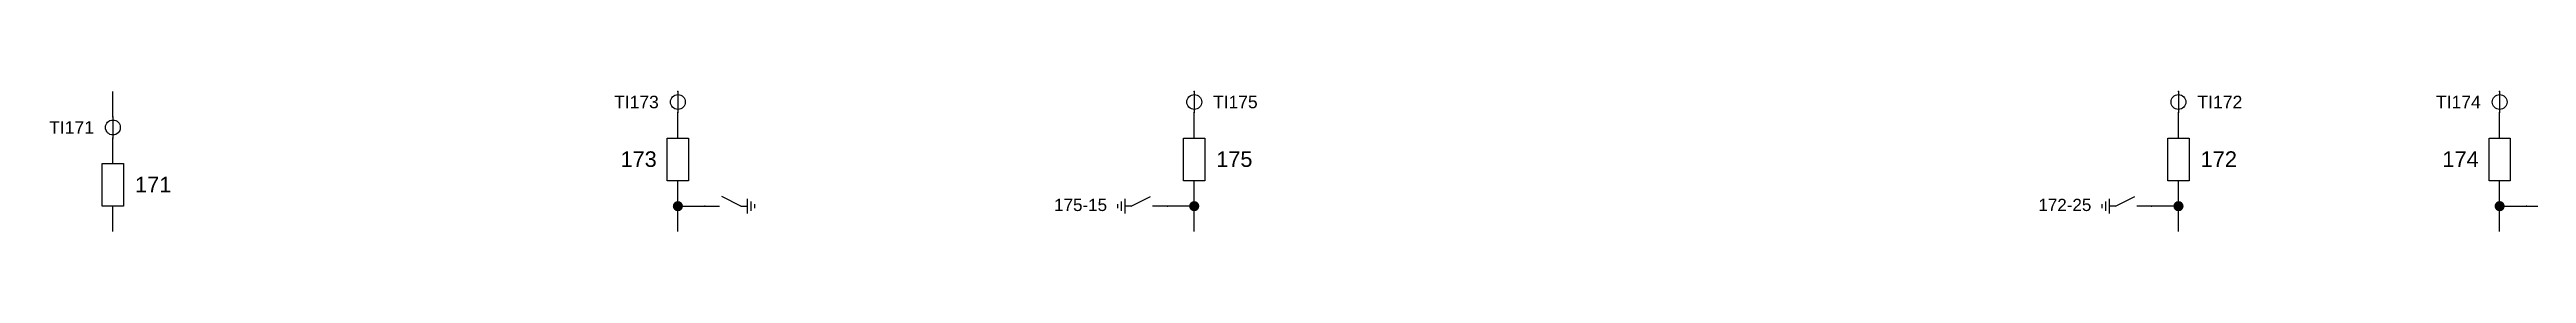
# Model space of a CAD drawing. Header units: millimetres. Extents: x -343 to 411, y 7 to 290.
# Drawn here: x 37.7 to 329.4, y 226.1 to 242.6 of the extents above; entities that cross this region are included whole.
import ezdxf

# ---------------------------------------------------------------- set-up
doc = ezdxf.new("R2010")
doc.units = ezdxf.units.MM
doc.layers.add('HV_110KV', color=1, linetype='Continuous', lineweight=25)
doc.layers.add('SYM_PORTS', color=8, linetype='Continuous', plot=False)
doc.layers.add('TEXT', color=7, linetype='Continuous')
doc.styles.add('SLD_TEXT', font='arial.ttf')

# ---------------------------------------------------------------- blocks, each defined once
blk = doc.blocks.new('SYM_CIRCUIT_BREAKER')
at = {"lineweight": 25}
blk.add_lwpolyline([(-1.25, 2.5), (1.25, 2.5), (1.25, -2.5), (-1.25, -2.5)], close=True, dxfattribs=at)
at = {"layer": 'SYM_PORTS'}
for p in [(0, 2.5), (0, -2.5)]:
    blk.add_point(p, dxfattribs=at)
blk.add_attdef('DEVICE_CODE', (2.25, -0.5), '', height=2)
at = {"flags": 1}
blk.add_attdef('RATING', (2.25, -3.5), '', height=2, dxfattribs=at)
blk = doc.blocks.new('SYM_EARTHING_SWITCH_OPEN')
at = {"lineweight": 25}
for points in [[(0, 3), (0, 1.25)], [(0, -1.25), (-1.125, 1)], [(-0.875, -2), (0.875, -2)], [(-0.5625, -2.4375), (0.5625, -2.4375)], [(-0.25, -2.875), (0.25, -2.875)], [(0, -1.25), (0, -2)]]:
    blk.add_lwpolyline(points, dxfattribs=at)
at = {"layer": 'SYM_PORTS'}
blk.add_point((0, 3), dxfattribs=at)
blk.add_attdef('DEVICE_CODE', (1.875, 0), '', height=2)
blk = doc.blocks.new('SYM_CURRENT_TRANSFORMER')
at = {"lineweight": 25}
blk.add_lwpolyline([(0, 1.25), (0, -1.25)], dxfattribs=at)
blk.add_circle((0, 0), 0.875, dxfattribs=at)
at = {"layer": 'SYM_PORTS'}
for p in [(0, 1.25), (0, -1.25)]:
    blk.add_point(p, dxfattribs=at)
blk.add_attdef('DEVICE_CODE', (1.875, -1.75), '', height=2)
at = {"flags": 1}
blk.add_attdef('RATIO', (1.875, -4.75), '', height=2, dxfattribs=at)

msp = doc.modelspace()

# ---------------------------------------------------------------- hatches: boundary and pattern name
at = {"layer": 'HV_110KV'}
h = msp.add_hatch(color=7, dxfattribs=at)
edge = h.paths.add_edge_path()
edge.add_arc((111.68, 229.1), 0.6, 0, 360)
h = msp.add_hatch(color=7, dxfattribs=at)
edge = h.paths.add_edge_path()
edge.add_arc((172.5, 229.1), 0.6, 0, 360)
h = msp.add_hatch(color=7, dxfattribs=at)
edge = h.paths.add_edge_path()
edge.add_arc((288.43, 229.1), 0.6, 0, 360)
h = msp.add_hatch(color=7, dxfattribs=at)
edge = h.paths.add_edge_path()
edge.add_arc((326.26, 229.1), 0.6, 0, 360)

# ---------------------------------------------------------------- linework, layer by layer
for points in [[(45.13, 239.59), (45.13, 242.58)], [(111.68, 237.09), (111.68, 240.08)], [(172.5, 237.09), (172.5, 240.08)], [(288.43, 237.09), (288.43, 240.08)], [(326.26, 237.09), (326.26, 240.08)], [(45.13, 234.1), (45.13, 237.09)], [(111.68, 229.1), (111.68, 232.09)], [(172.5, 229.1), (172.5, 232.09)], [(288.43, 229.1), (288.43, 232.09)], [(326.26, 229.1), (326.26, 232.09)], [(45.13, 226.11), (45.13, 229.1)], [(111.68, 226.11), (111.68, 229.1)], [(111.68, 229.1), (114.84, 229.1)], [(172.5, 229.1), (169.34, 229.1)], [(172.5, 226.11), (172.5, 229.1)], [(288.43, 229.1), (285.27, 229.1)], [(288.43, 226.11), (288.43, 229.1)], [(326.26, 226.11), (326.26, 229.1)], [(326.26, 229.1), (329.42, 229.1)]]:
    msp.add_lwpolyline(points, dxfattribs=at)

# ---------------------------------------------------------------- block references
ref = msp.add_blockref('SYM_CURRENT_TRANSFORMER', (111.68, 241.33), dxfattribs=at)
ref.add_attrib('DEVICE_CODE', 'TI173', (104.18, 240.6), dxfattribs={"layer": 'TEXT', "height": 1.469, "style": 'SLD_TEXT'})
ref = msp.add_blockref('SYM_CURRENT_TRANSFORMER', (172.5, 241.33), dxfattribs=at)
ref.add_attrib('DEVICE_CODE', 'TI175', (174.72, 240.6), dxfattribs={"layer": 'TEXT', "height": 1.469, "style": 'SLD_TEXT'})
ref = msp.add_blockref('SYM_CURRENT_TRANSFORMER', (288.43, 241.33), dxfattribs=at)
ref.add_attrib('DEVICE_CODE', 'TI172', (290.66, 240.59), dxfattribs={"layer": 'TEXT', "height": 1.481, "style": 'SLD_TEXT'})
ref = msp.add_blockref('SYM_CURRENT_TRANSFORMER', (326.26, 241.33), dxfattribs=at)
ref.add_attrib('DEVICE_CODE', 'TI174', (318.75, 240.59), dxfattribs={"layer": 'TEXT', "height": 1.481, "style": 'SLD_TEXT'})
ref = msp.add_blockref('SYM_CURRENT_TRANSFORMER', (45.13, 238.34), dxfattribs=at)
ref.add_attrib('DEVICE_CODE', 'TI171', (37.62, 237.6), dxfattribs={"layer": 'TEXT', "height": 1.481, "style": 'SLD_TEXT'})
ref = msp.add_blockref('SYM_CIRCUIT_BREAKER', (111.68, 234.59), dxfattribs=at)
ref.add_attrib('DEVICE_CODE', '173', (104.93, 233.71), dxfattribs={"layer": 'TEXT', "height": 1.826, "style": 'SLD_TEXT'})
ref = msp.add_blockref('SYM_CIRCUIT_BREAKER', (172.5, 234.59), dxfattribs=at)
ref.add_attrib('DEVICE_CODE', '175', (175.1, 233.71), dxfattribs={"layer": 'TEXT', "height": 1.826, "style": 'SLD_TEXT'})
ref = msp.add_blockref('SYM_CIRCUIT_BREAKER', (288.43, 234.59), dxfattribs=at)
ref.add_attrib('DEVICE_CODE', '172', (291.03, 233.7), dxfattribs={"layer": 'TEXT', "height": 1.841, "style": 'SLD_TEXT'})
ref = msp.add_blockref('SYM_CIRCUIT_BREAKER', (326.26, 234.59), dxfattribs=at)
ref.add_attrib('DEVICE_CODE', '174', (319.51, 233.7), dxfattribs={"layer": 'TEXT', "height": 1.841, "style": 'SLD_TEXT'})
ref = msp.add_blockref('SYM_CIRCUIT_BREAKER', (45.13, 231.6), dxfattribs=at)
ref.add_attrib('DEVICE_CODE', '171', (47.73, 230.71), dxfattribs={"layer": 'TEXT', "height": 1.841, "style": 'SLD_TEXT'})
ref = msp.add_blockref('SYM_EARTHING_SWITCH_OPEN', (332.42, 229.1), dxfattribs=dict(at, xscale=-1, rotation=90))
ref.add_attrib('DEVICE_CODE', '174-25', (336.64, 228.53), dxfattribs={"layer": 'TEXT', "extrusion": (0, 0, -1), "height": 1.433, "style": 'SLD_TEXT'})
ref = msp.add_blockref('SYM_EARTHING_SWITCH_OPEN', (117.84, 229.1), dxfattribs=dict(at, xscale=-1, rotation=90))
ref.add_attrib('DEVICE_CODE', '173-15', (122.07, 228.53), dxfattribs={"layer": 'TEXT', "extrusion": (0, 0, -1), "height": 1.433, "style": 'SLD_TEXT'})
ref = msp.add_blockref('SYM_EARTHING_SWITCH_OPEN', (166.34, 229.1), dxfattribs=dict(at, rotation=270))
ref.add_attrib('DEVICE_CODE', '175-15', (156, 228.53), dxfattribs={"layer": 'TEXT', "height": 1.433, "style": 'SLD_TEXT'})
ref = msp.add_blockref('SYM_EARTHING_SWITCH_OPEN', (282.27, 229.1), dxfattribs=dict(at, rotation=270))
ref.add_attrib('DEVICE_CODE', '172-25', (271.93, 228.53), dxfattribs={"layer": 'TEXT', "height": 1.433, "style": 'SLD_TEXT'})

doc.saveas('drawing.dxf')
